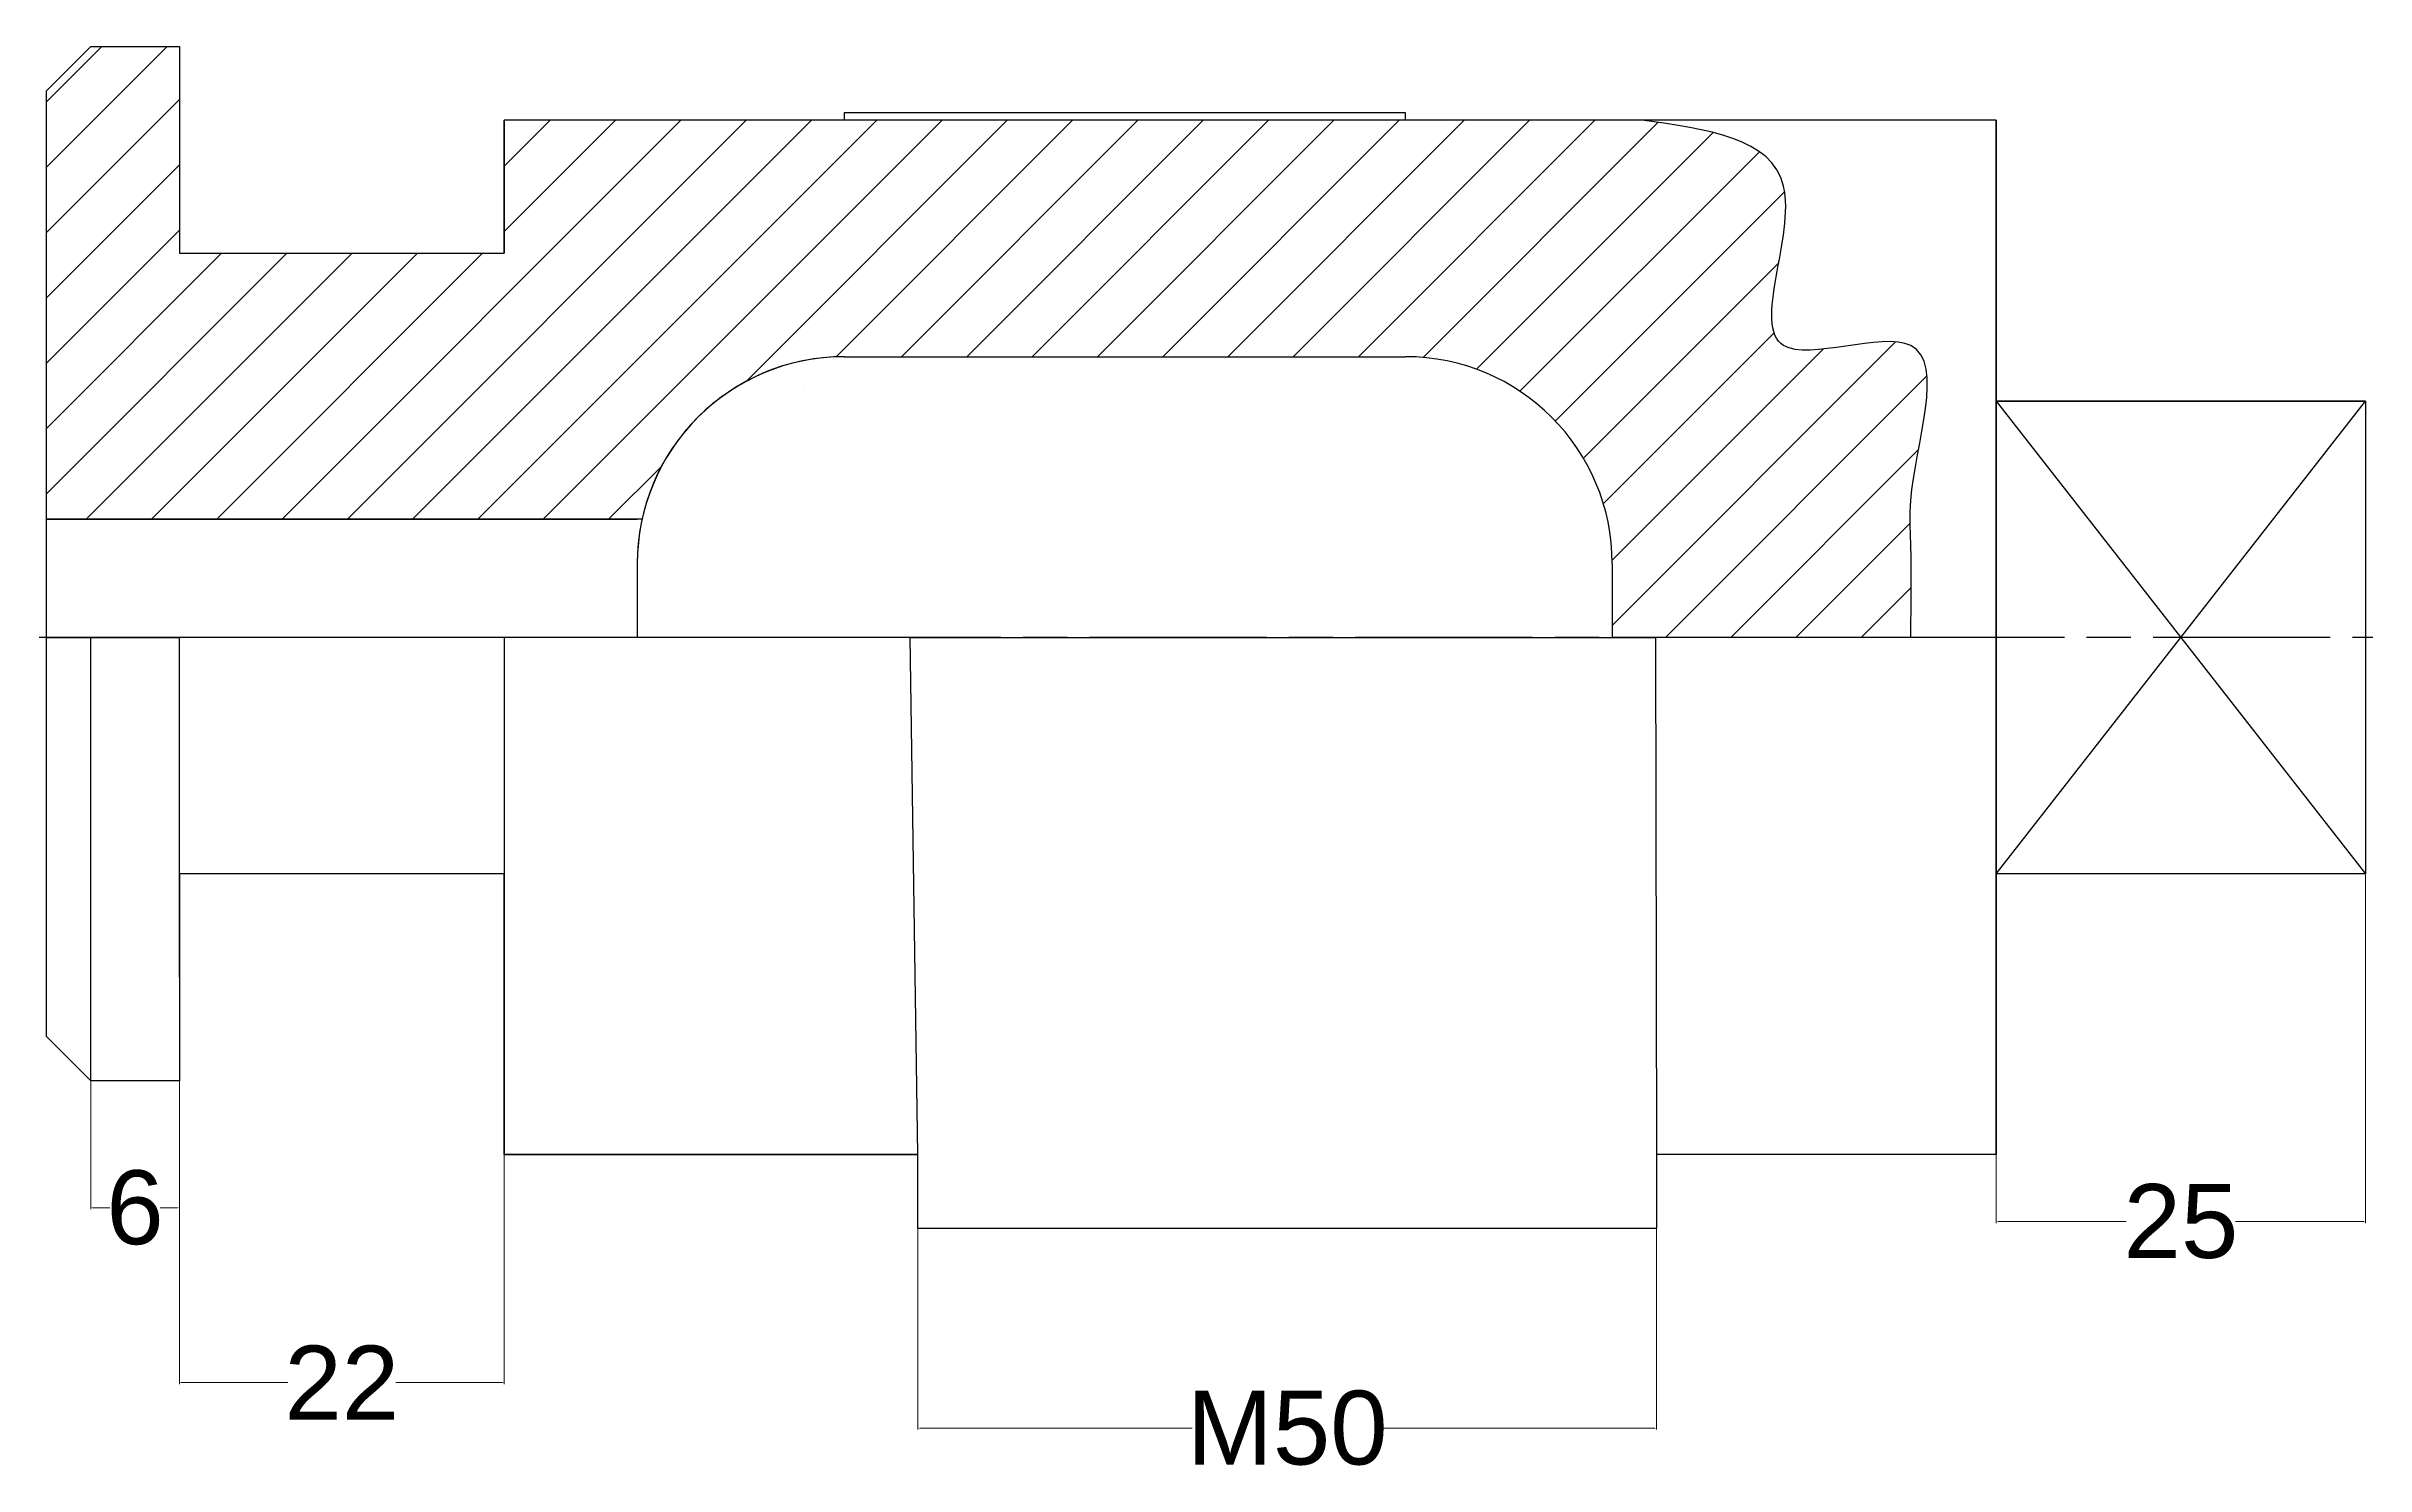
# Model space of a CAD drawing. Header units: inches. Extents: x -863 to 784, y -261 to 154.
# Drawn here: x 45.3 to 202.3, y 23.7 to 119.8 of the extents above; entities that cross this region are included whole.
import ezdxf

# ---------------------------------------------------------------- set-up
doc = ezdxf.new("R2010")
doc.units = ezdxf.units.IN
doc.header["$MEASUREMENT"] = 0
doc.linetypes.add('AM_ISO08W050', pattern=[18, 12, -1.5, 3, -1.5])
doc.layers.add('AM_5', color=3, linetype='Continuous', lineweight=15)
doc.styles.get("Standard").update_dxf_attribs({"font": 'arial.ttf'})
doc.dimstyles.new('AM_ANSI$0', dxfattribs={"dimtxt": 0.12, "dimasz": 0.12, "dimexe": 0.1, "dimexo": 0.05, "dimgap": 0.06, "dimtad": 0, "dimtih": 1, "dimtoh": 1, "dimdec": 4, "dimzin": 7, "dimdsep": 46, "dimtxsty": 'Standard', "dimcen": 0, "dimclrd": 256, "dimclre": 256, "dimclrt": 2, "dimadec": 0, "dimazin": 2, "dimtp": 0.1, "dimtm": 0.1, "dimtfac": 0.71, "dimtdec": 4, "dimtofl": 0, "dimtmove": 0, "dimatfit": 3, "dimfxl": 1, "dimtolj": 1, "dimtzin": 7, "dimlwd": -1, "dimlwe": -1, "dimarcsym": 1})

# ---------------------------------------------------------------- blocks, each defined once
blk = doc.blocks.new('*D21')
at = {"layer": 'AM_5', "linetype": 'ByBlock', "transparency": 16777216}
for p, q in [((177.32, 63.74), (177.32, 40.16)), ((202.32, 63.74), (202.32, 40.16)), ((177.44, 40.26), (186.12, 40.26)), ((202.2, 40.26), (193.52, 40.26))]:
    blk.add_line(p, q, dxfattribs=at)
at = {"layer": 'AM_5', "transparency": 16777216}
for points in [[(177.44, 40.28), (177.44, 40.24), (177.32, 40.26)], [(202.2, 40.28), (202.2, 40.24), (202.32, 40.26)]]:
    blk.add_solid(points, dxfattribs=at)
at = {"layer": 'Defpoints', "color": 0, "transparency": 16777216}
for p in [(177.32, 63.79), (202.32, 63.79), (177.32, 40.26)]:
    blk.add_point(p, dxfattribs=at)
at = {"layer": 'AM_5', "color": 2, "transparency": 16777216, "insert": (189.82, 40.26), "char_height": 0.12, "attachment_point": 5}
blk.add_mtext('\\A1;{\\H5;25}', dxfattribs=at)
blk = doc.blocks.new('*D22')
at = {"layer": 'AM_5', "linetype": 'ByBlock', "transparency": 16777216}
for p, q in [((104.32, 39.74), (104.32, 26.18)), ((154.32, 39.74), (154.32, 26.18)), ((104.44, 26.28), (122.89, 26.28)), ((154.2, 26.28), (135.75, 26.28))]:
    blk.add_line(p, q, dxfattribs=at)
at = {"layer": 'AM_5', "transparency": 16777216}
for points in [[(104.44, 26.3), (104.44, 26.26), (104.32, 26.28)], [(154.2, 26.3), (154.2, 26.26), (154.32, 26.28)]]:
    blk.add_solid(points, dxfattribs=at)
at = {"layer": 'Defpoints', "color": 0, "transparency": 16777216}
for p in [(104.32, 39.79), (154.32, 39.79), (104.32, 26.28)]:
    blk.add_point(p, dxfattribs=at)
at = {"layer": 'AM_5', "color": 2, "transparency": 16777216, "insert": (129.32, 26.28), "char_height": 0.12, "attachment_point": 5}
blk.add_mtext('\\A1;{\\H5;M50}', dxfattribs=at)
blk = doc.blocks.new('*D23')
at = {"layer": 'AM_5', "linetype": 'ByBlock', "transparency": 16777216}
for p, q in [((48.32, 49.74), (48.32, 41.09)), ((54.32, 49.74), (54.32, 41.09)), ((48.44, 41.19), (49.61, 41.19)), ((54.2, 41.19), (53.03, 41.19))]:
    blk.add_line(p, q, dxfattribs=at)
at = {"layer": 'AM_5', "transparency": 16777216}
for points in [[(48.44, 41.21), (48.44, 41.17), (48.32, 41.19)], [(54.2, 41.21), (54.2, 41.17), (54.32, 41.19)]]:
    blk.add_solid(points, dxfattribs=at)
at = {"layer": 'Defpoints', "color": 0, "transparency": 16777216}
for p in [(48.32, 49.79), (54.32, 49.79), (48.32, 41.19)]:
    blk.add_point(p, dxfattribs=at)
at = {"layer": 'AM_5', "color": 2, "transparency": 16777216, "insert": (51.32, 41.19), "char_height": 0.12, "attachment_point": 5}
blk.add_mtext('\\A1;{\\H5;6}', dxfattribs=at)
blk = doc.blocks.new('*D24')
at = {"layer": 'AM_5', "linetype": 'ByBlock', "transparency": 16777216}
for p, q in [((54.32, 63.74), (54.32, 29.26)), ((76.32, 63.74), (76.32, 29.26)), ((54.44, 29.36), (61.66, 29.36)), ((76.2, 29.36), (68.98, 29.36))]:
    blk.add_line(p, q, dxfattribs=at)
at = {"layer": 'AM_5', "transparency": 16777216}
for points in [[(54.44, 29.38), (54.44, 29.34), (54.32, 29.36)], [(76.2, 29.38), (76.2, 29.34), (76.32, 29.36)]]:
    blk.add_solid(points, dxfattribs=at)
at = {"layer": 'Defpoints', "color": 0, "transparency": 16777216}
for p in [(54.32, 63.79), (76.32, 63.79), (54.32, 29.36)]:
    blk.add_point(p, dxfattribs=at)
at = {"layer": 'AM_5', "color": 2, "transparency": 16777216, "insert": (65.32, 29.36), "char_height": 0.12, "attachment_point": 5}
blk.add_mtext('\\A1;{\\H5;22}', dxfattribs=at)

msp = doc.modelspace()

# ---------------------------------------------------------------- hatches: boundary and pattern name
h = msp.add_hatch()
h.set_pattern_fill('ANSI31', color=256, scale=25)
edge = h.paths.add_edge_path()
edge.add_spline(control_points=[(171.52404, 79.78919), (171.55824, 81.95907), (171.60773, 85.09941), (171.25537, 91.33874), (175.60281, 102.93815), (158.42576, 95.98222), (166.61525, 113.00091), (157.73037, 114.19711), (153.33261, 114.78919)], knot_values=[0, 0, 0, 0, 6.408619378, 9.274789581, 19.758933364, 28.364007309, 39.149851491, 49.720908481, 49.720908481, 49.720908481, 49.720908481], degree=3, periodic=0)
edge.add_line((153.33261, 114.78919), (137.31928, 114.78919))
edge.add_line((137.31928, 114.78919), (99.31928, 114.78919))
edge.add_line((99.31928, 114.78919), (76.31928, 114.78919))
edge.add_line((76.31928, 114.78919), (76.31928, 105.78919))
edge.add_line((76.31928, 105.78919), (54.31928, 105.78919))
edge.add_line((54.31928, 105.78919), (54.31928, 119.78919))
edge.add_line((54.31928, 119.78919), (48.31928, 119.78919))
edge.add_line((48.31928, 119.78919), (45.31928, 116.78919))
edge.add_line((45.31928, 116.78919), (45.31928, 87.78919))
edge.add_line((45.31928, 87.78919), (85.64449, 87.78919))
edge.add_arc((99.31928, 84.78919), 14, 90, 167.6263749, ccw=False)
edge.add_line((99.31928, 98.78919), (137.31928, 98.78919))
edge.add_arc((137.31928, 84.78919), 14, 0, 90, ccw=False)
edge.add_line((151.31928, 84.78919), (151.31928, 79.78919))
edge.add_line((151.31928, 79.78919), (171.52404, 79.78919))
h = msp.add_hatch()
h.set_pattern_fill('ANSI31', color=256, scale=25)
h.paths.add_polyline_path([(171.49767, 86.94945), (171.49964, 86.88604), (171.5041, 86.76156)])
h.paths.add_polyline_path([(162.8635, 99.57831), (162.92347, 99.54535), (162.81232, 99.62103)])
h.paths.add_polyline_path([(162.66082, 99.7475), (162.71077, 99.70581), (162.61852, 99.7994)])
h.paths.add_polyline_path([(163.10343, 99.44647), (163.17477, 99.42137), (163.04439, 99.4789)])

# ---------------------------------------------------------------- linework, layer by layer
for p, q in [((48.31928, 119.78919), (45.31928, 116.78919)), ((45.31928, 116.78919), (48.31928, 119.78919)), ((45.31928, 116.78919), (48.31928, 119.78919)), ((48.31928, 119.78919), (54.31928, 119.78919)), ((48.31928, 119.78919), (54.31928, 119.78919)), ((48.31928, 119.78919), (54.31928, 119.78919)), ((54.31928, 119.78919), (54.31928, 105.78919)), ((54.31928, 119.78919), (54.31928, 105.78919)), ((54.31928, 119.78919), (54.31928, 105.78919)), ((45.31928, 52.78919), (45.31928, 116.78919)), ((45.31928, 87.78919), (45.31928, 116.78919)), ((45.31928, 87.78919), (45.31928, 116.78919)), ((45.31928, 87.78919), (45.31928, 116.78919)), ((76.31928, 114.78919), (76.31928, 105.78919)), ((76.31928, 105.78919), (76.31928, 114.78919)), ((76.31928, 105.78919), (76.31928, 114.78919)), ((99.31928, 114.78919), (76.31928, 114.78919)), ((137.31928, 115.28919), (99.31928, 115.28919)), ((99.31928, 115.28919), (99.31928, 114.78919)), ((137.31928, 114.78919), (99.31928, 114.78919)), ((137.31928, 114.78919), (137.31928, 115.28919)), ((153.33261, 114.78919), (137.31928, 114.78919)), ((177.31928, 114.78919), (153.33261, 114.78919)), ((54.31928, 105.78919), (76.31928, 105.78919)), ((54.31928, 105.78919), (76.31928, 105.78919)), ((54.31928, 105.78919), (76.31928, 105.78919)), ((99.31928, 98.78919), (137.31928, 98.78919)), ((177.31928, 63.78919), (202.31928, 95.78919)), ((202.31928, 95.78919), (177.31928, 95.78919)), ((177.31928, 95.78919), (202.31928, 63.78919)), ((45.31928, 87.78919), (85.31928, 87.78919)), ((45.31928, 79.78919), (45.31928, 87.78919)), ((85.31928, 87.78919), (45.31928, 87.78919)), ((85.31928, 87.78919), (45.31928, 87.78919)), ((85.31928, 87.78919), (45.31928, 87.78919)), ((85.64449, 87.78919), (45.31928, 87.78919)), ((85.31928, 84.78919), (85.31928, 79.78919)), ((151.31928, 84.78919), (151.31928, 79.78919)), ((45.31928, 52.78919), (45.31928, 79.78919)), ((45.31928, 79.78919), (54.31059, 79.78919)), ((48.31928, 49.78919), (48.31928, 79.78919)), ((76.29829, 79.78919), (54.31059, 79.78919)), ((54.31059, 79.78919), (54.31059, 63.78919)), ((103.78302, 79.78919), (76.29829, 79.78919)), ((76.29829, 79.78919), (76.31928, 63.78919)), ((104.31928, 44.78919), (103.78302, 79.78919)), ((103.78302, 79.78919), (154.24595, 79.78919)), ((171.52404, 79.78919), (151.31928, 79.78919)), ((177.31928, 79.78919), (154.24595, 79.78919)), ((154.24595, 79.78919), (154.31928, 44.78919)), ((177.31928, 44.78919), (177.31928, 79.78919)), ((54.31059, 63.78919), (54.31928, 49.78919)), ((76.31928, 63.78919), (54.31928, 63.78919)), ((54.31928, 63.78919), (54.31928, 49.78919)), ((76.31928, 44.78919), (76.31928, 63.78919)), ((76.31928, 63.78919), (76.31928, 44.78919)), ((48.31928, 49.78919), (45.31928, 52.78919)), ((54.31928, 49.78919), (48.31928, 49.78919)), ((54.31928, 49.78919), (48.31928, 49.78919)), ((104.31928, 44.78919), (76.31928, 44.78919)), ((76.31928, 44.78919), (104.31928, 44.78919)), ((104.31928, 39.78919), (104.31928, 44.78919)), ((177.31928, 44.78919), (154.31928, 44.78919)), ((154.31928, 44.78919), (154.31928, 39.78919)), ((154.31928, 39.78919), (104.31928, 39.78919))]:
    msp.add_line(p, q)
at = {"linetype": 'AM_ISO08W050'}
msp.add_xline((744.42002, 79.78919), (-1, 0), dxfattribs=at)
for points in [[(177.31928, 114.78919), (177.31928, 114.78919), (177.31928, 44.78919), (177.31928, 44.78919)], [(177.31928, 95.78919), (202.31928, 95.78919), (202.31928, 63.78919), (177.31928, 63.78919)]]:
    msp.add_lwpolyline(points, close=True)
for centre, start, end in [((99.31928, 84.78919), 90, 180), ((99.31928, 84.78919), 89.9999983, 180), ((137.31928, 84.78919), 0, 90), ((137.31928, 84.78919), 0, 90)]:
    msp.add_arc(centre, 14, start, end)
msp.add_spline([(171.52404, 79.78919), (171.52404, 86.19781), (171.52404, 89.06398), (171.52404, 99.54812), (162.91896, 99.54812), (162.91896, 110.33397), (153.33261, 114.78919)], degree=3)

# ---------------------------------------------------------------- dimensions: what is measured, and where the dimension line sits
at = {"layer": 'AM_5'}
for base, p1, p2, text, picture, middle in [((54.31928, 29.36407), (76.31928, 63.78919), (54.31928, 63.78919), '{\\H5;22}', '*D24', (65.31928, 29.36407)), ((177.31928, 40.25691), (202.31928, 63.78919), (177.31928, 63.78919), '{\\H5;25}', '*D21', (189.81928, 40.25691)), ((48.31928, 41.19171), (54.31928, 49.78919), (48.31928, 49.78919), '{\\H5;6}', '*D23', (51.31928, 41.19171)), ((104.31928, 26.27737), (154.31928, 39.78919), (104.31928, 39.78919), '{\\H5;M50}', '*D22', (129.31928, 26.27737))]:
    dim = msp.add_linear_dim(base=base, p1=p1, p2=p2, angle=0, text=text, dimstyle='AM_ANSI$0', override={"dimpost": ''}, dxfattribs=at)
    dim.commit()
    dim.dimension.update_dxf_attribs({"geometry": picture, "text_midpoint": middle})

doc.saveas('drawing.dxf')
